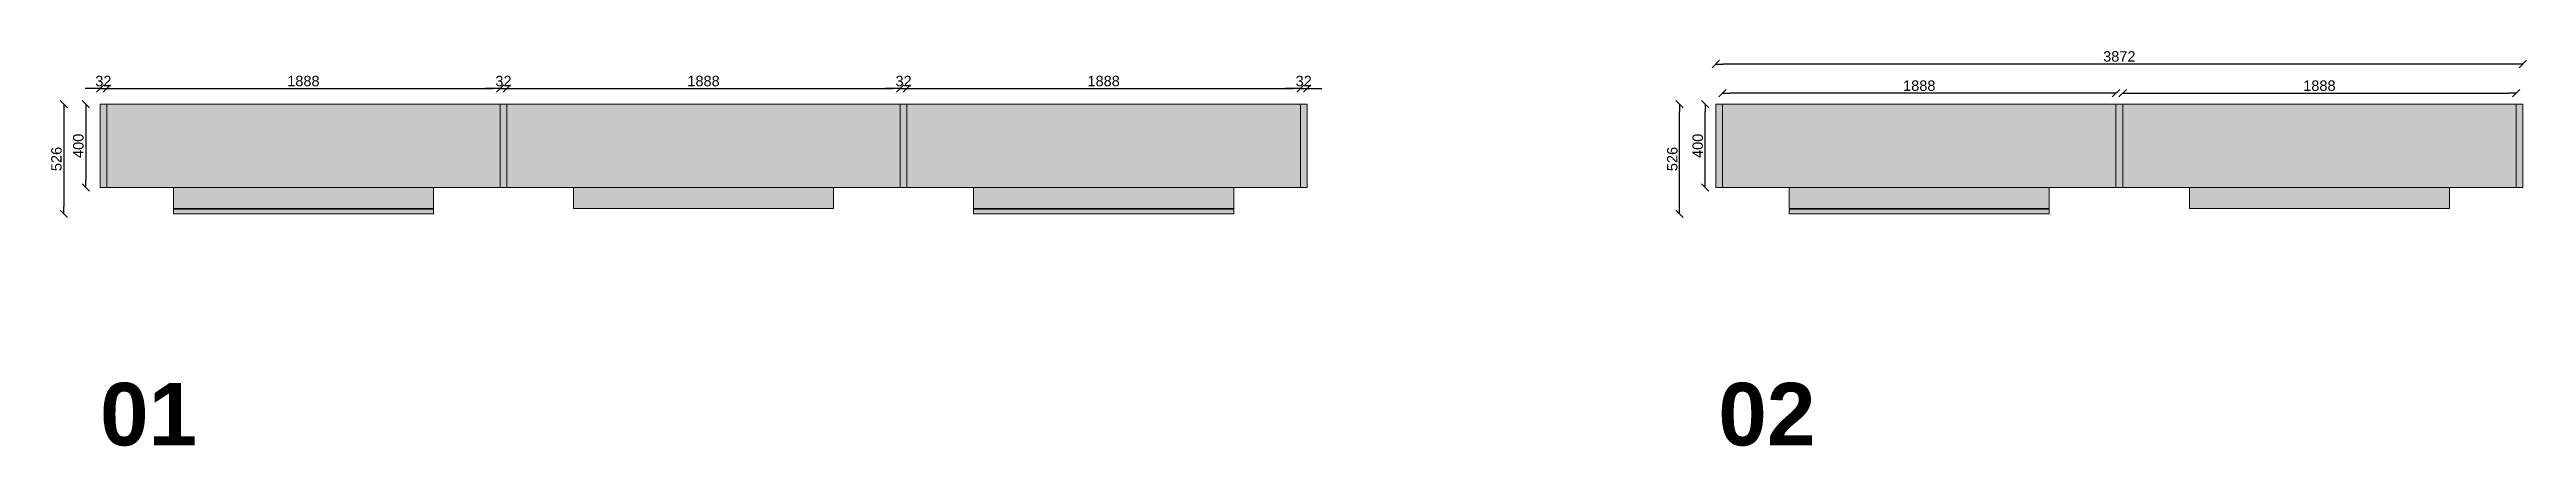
# Model space of a CAD drawing. Header units: inches. Extents: x -2150 to 187520, y -61540 to -22885.
# Drawn here: x 493 to 12379, y -32284 to -30383 of the extents above; entities that cross this region are included whole.
import ezdxf

# ---------------------------------------------------------------- set-up
doc = ezdxf.new("R2010")
doc.units = ezdxf.units.IN
doc.header["$MEASUREMENT"] = 0
doc.set_wipeout_variables(frame=1)
for name, color, linetype, lineweight in [('Linee arredi', 3, 'Continuous', 20), ('Nessuna', 7, 'Continuous', 5), ('Retino arredi', 7, 'Continuous', 0)]:
    doc.layers.add(name, color=color, linetype=linetype, lineweight=lineweight)
doc.layers.add('Quote', color=5, linetype='Continuous')
doc.styles.add('Arial', font='Arial.ttf')
doc.styles.add('Arial (bold)', font='Arial Bold.ttf')
doc.dimstyles.new('M&C_quote arredo', dxfattribs={"dimtxt": 50, "dimasz": 35.34668, "dimexe": 0, "dimexo": 0, "dimgap": 10, "dimtad": 1, "dimdec": 0, "dimtxsty": 'Arial', "dimblk": 'VW_SLASH', "dimcen": 0, "dimse1": 1, "dimse2": 1, "dimazin": 0, "dimtfac": 1, "dimtdec": 0, "dimtix": 1, "dimtmove": 0, "dimatfit": 0, "dimldrblk": 'VW_SLASH', "dimfxl": 0, "dimfxlon": 1, "dimfrac": 2, "dimtolj": 1, "dimarcsym": 0})

msp = doc.modelspace()

# ---------------------------------------------------------------- texts
at = {"layer": 'Linee arredi', "transparency": 33554687, "char_height": 300, "attachment_point": 7, "line_spacing_factor": 1.006858, "style": 'Arial (bold)'}
for s, insert in [('01', (735.1, -32283.5)), ('02', (8500.4, -32283.5))]:
    msp.add_mtext_dynamic_manual_height_columns(s, width=1350.149, gutter_width=12.5, heights=[0], dxfattribs=dict(at, insert=insert))

# ---------------------------------------------------------------- blocks, each defined once
blk = doc.blocks.new('VW_SLASH')
at = {"color": 0, "linetype": 'ByBlock', "lineweight": -2, "transparency": 16777216}
blk.add_line((0, 0), (-1, 0), dxfattribs=at)
at = {"color": 0, "linetype": 'Continuous', "lineweight": -2, "transparency": 16777216, "flags": 128}
blk.add_lwpolyline([(0.5, 0.5), (-0.5, -0.5)], dxfattribs=at)
blk = doc.blocks.new('*D3')
at = {"layer": 'Defpoints', "color": 0, "transparency": 16777216}
for p in [(735, -30644), (667, -31044), (735, -31044)]:
    blk.add_point(p, dxfattribs=at)
at = {"layer": 'Quote', "color": 0, "lineweight": -2, "transparency": 16777216}
blk.add_line((667, -30679), (667, -31008), dxfattribs=at)
at = {"layer": 'Quote', "color": 0, "lineweight": -2, "transparency": 16777216, "xscale": 35.3466796875, "yscale": 35.3466796875, "zscale": 35.3466796875}
for p, rotation in [((667, -30644), 90), ((667, -31044), 270)]:
    blk.add_blockref('VW_SLASH', p, dxfattribs=dict(at, rotation=rotation))
at = {"layer": 'Quote', "color": 0, "transparency": 16777216, "insert": (631, -30844), "char_height": 50, "attachment_point": 5, "rotation": 90, "style": 'Arial'}
blk.add_mtext('\\A1;400', dxfattribs=at)
blk = doc.blocks.new('*D4')
at = {"layer": 'Defpoints', "color": 0, "transparency": 16777216}
for p in [(735, -30644), (561, -31170), (1087, -31170)]:
    blk.add_point(p, dxfattribs=at)
at = {"layer": 'Quote', "color": 0, "lineweight": -2, "transparency": 16777216}
blk.add_line((561, -30679), (561, -31134), dxfattribs=at)
at = {"layer": 'Quote', "color": 0, "lineweight": -2, "transparency": 16777216, "xscale": 35.3466796875, "yscale": 35.3466796875, "zscale": 35.3466796875}
for p, rotation in [((561, -30644), 90), ((561, -31170), 270)]:
    blk.add_blockref('VW_SLASH', p, dxfattribs=dict(at, rotation=rotation))
at = {"layer": 'Quote', "color": 0, "transparency": 16777216, "insert": (526, -30907), "char_height": 50, "attachment_point": 5, "rotation": 90, "style": 'Arial'}
blk.add_mtext('\\A1;526', dxfattribs=at)
blk = doc.blocks.new('*D5')
at = {"layer": 'Defpoints', "color": 0, "transparency": 16777216}
for p in [(735, -30644), (767, -30569), (767, -30644)]:
    blk.add_point(p, dxfattribs=at)
at = {"layer": 'Quote', "color": 0, "lineweight": -2, "transparency": 16777216}
for p, q in [((700, -30569), (664, -30569)), ((735, -30569), (767, -30569)), ((802, -30569), (838, -30569))]:
    blk.add_line(p, q, dxfattribs=at)
at = {"layer": 'Quote', "color": 0, "lineweight": -2, "transparency": 16777216, "xscale": 35.3466796875, "yscale": 35.3466796875, "zscale": 35.3466796875}
blk.add_blockref('VW_SLASH', (735, -30569), dxfattribs=at)
at = {"layer": 'Quote', "color": 0, "lineweight": -2, "transparency": 16777216, "xscale": 35.3466796875, "yscale": 35.3466796875, "zscale": 35.3466796875, "rotation": 180}
blk.add_blockref('VW_SLASH', (767, -30569), dxfattribs=at)
at = {"layer": 'Quote', "color": 0, "transparency": 16777216, "insert": (751, -30534), "char_height": 50, "attachment_point": 5, "style": 'Arial'}
blk.add_mtext('\\A1;32', dxfattribs=at)
blk = doc.blocks.new('*D6')
at = {"layer": 'Defpoints', "color": 0, "transparency": 16777216}
for p in [(767, -30644), (2655, -30569), (2655, -30644)]:
    blk.add_point(p, dxfattribs=at)
at = {"layer": 'Quote', "color": 0, "lineweight": -2, "transparency": 16777216}
blk.add_line((802, -30569), (2620, -30569), dxfattribs=at)
at = {"layer": 'Quote', "color": 0, "lineweight": -2, "transparency": 16777216, "xscale": 35.3466796875, "yscale": 35.3466796875, "zscale": 35.3466796875, "rotation": 180}
blk.add_blockref('VW_SLASH', (767, -30569), dxfattribs=at)
at = {"layer": 'Quote', "color": 0, "lineweight": -2, "transparency": 16777216, "xscale": 35.3466796875, "yscale": 35.3466796875, "zscale": 35.3466796875}
blk.add_blockref('VW_SLASH', (2655, -30569), dxfattribs=at)
at = {"layer": 'Quote', "color": 0, "transparency": 16777216, "insert": (1711, -30534), "char_height": 50, "attachment_point": 5, "style": 'Arial'}
blk.add_mtext('\\A1;1888', dxfattribs=at)
blk = doc.blocks.new('*D9')
at = {"layer": 'Defpoints', "color": 0, "transparency": 16777216}
for p in [(2655, -30644), (2687, -30569), (2687, -30644)]:
    blk.add_point(p, dxfattribs=at)
at = {"layer": 'Quote', "color": 0, "lineweight": -2, "transparency": 16777216}
for p, q in [((2620, -30569), (2584, -30569)), ((2655, -30569), (2687, -30569)), ((2722, -30569), (2758, -30569))]:
    blk.add_line(p, q, dxfattribs=at)
at = {"layer": 'Quote', "color": 0, "lineweight": -2, "transparency": 16777216, "xscale": 35.3466796875, "yscale": 35.3466796875, "zscale": 35.3466796875}
blk.add_blockref('VW_SLASH', (2655, -30569), dxfattribs=at)
at = {"layer": 'Quote', "color": 0, "lineweight": -2, "transparency": 16777216, "xscale": 35.3466796875, "yscale": 35.3466796875, "zscale": 35.3466796875, "rotation": 180}
blk.add_blockref('VW_SLASH', (2687, -30569), dxfattribs=at)
at = {"layer": 'Quote', "color": 0, "transparency": 16777216, "insert": (2671, -30534), "char_height": 50, "attachment_point": 5, "style": 'Arial'}
blk.add_mtext('\\A1;32', dxfattribs=at)
blk = doc.blocks.new('*D10')
at = {"layer": 'Defpoints', "color": 0, "transparency": 16777216}
for p in [(2687, -30644), (4575, -30569), (4575, -30644)]:
    blk.add_point(p, dxfattribs=at)
at = {"layer": 'Quote', "color": 0, "lineweight": -2, "transparency": 16777216}
blk.add_line((2722, -30569), (4540, -30569), dxfattribs=at)
at = {"layer": 'Quote', "color": 0, "lineweight": -2, "transparency": 16777216, "xscale": 35.3466796875, "yscale": 35.3466796875, "zscale": 35.3466796875, "rotation": 180}
blk.add_blockref('VW_SLASH', (2687, -30569), dxfattribs=at)
at = {"layer": 'Quote', "color": 0, "lineweight": -2, "transparency": 16777216, "xscale": 35.3466796875, "yscale": 35.3466796875, "zscale": 35.3466796875}
blk.add_blockref('VW_SLASH', (4575, -30569), dxfattribs=at)
at = {"layer": 'Quote', "color": 0, "transparency": 16777216, "insert": (3631, -30534), "char_height": 50, "attachment_point": 5, "style": 'Arial'}
blk.add_mtext('\\A1;1888', dxfattribs=at)
blk = doc.blocks.new('*D11')
at = {"layer": 'Defpoints', "color": 0, "transparency": 16777216}
for p in [(4575, -30644), (4607, -30569), (4607, -30644)]:
    blk.add_point(p, dxfattribs=at)
at = {"layer": 'Quote', "color": 0, "lineweight": -2, "transparency": 16777216}
for p, q in [((4540, -30569), (4504, -30569)), ((4575, -30569), (4607, -30569)), ((4642, -30569), (4678, -30569))]:
    blk.add_line(p, q, dxfattribs=at)
at = {"layer": 'Quote', "color": 0, "lineweight": -2, "transparency": 16777216, "xscale": 35.3466796875, "yscale": 35.3466796875, "zscale": 35.3466796875}
blk.add_blockref('VW_SLASH', (4575, -30569), dxfattribs=at)
at = {"layer": 'Quote', "color": 0, "lineweight": -2, "transparency": 16777216, "xscale": 35.3466796875, "yscale": 35.3466796875, "zscale": 35.3466796875, "rotation": 180}
blk.add_blockref('VW_SLASH', (4607, -30569), dxfattribs=at)
at = {"layer": 'Quote', "color": 0, "transparency": 16777216, "insert": (4591, -30534), "char_height": 50, "attachment_point": 5, "style": 'Arial'}
blk.add_mtext('\\A1;32', dxfattribs=at)
blk = doc.blocks.new('*D12')
at = {"layer": 'Defpoints', "color": 0, "transparency": 16777216}
for p in [(4607, -30644), (6495, -30569), (6495, -30644)]:
    blk.add_point(p, dxfattribs=at)
at = {"layer": 'Quote', "color": 0, "lineweight": -2, "transparency": 16777216}
blk.add_line((4642, -30569), (6460, -30569), dxfattribs=at)
at = {"layer": 'Quote', "color": 0, "lineweight": -2, "transparency": 16777216, "xscale": 35.3466796875, "yscale": 35.3466796875, "zscale": 35.3466796875, "rotation": 180}
blk.add_blockref('VW_SLASH', (4607, -30569), dxfattribs=at)
at = {"layer": 'Quote', "color": 0, "lineweight": -2, "transparency": 16777216, "xscale": 35.3466796875, "yscale": 35.3466796875, "zscale": 35.3466796875}
blk.add_blockref('VW_SLASH', (6495, -30569), dxfattribs=at)
at = {"layer": 'Quote', "color": 0, "transparency": 16777216, "insert": (5551, -30534), "char_height": 50, "attachment_point": 5, "style": 'Arial'}
blk.add_mtext('\\A1;1888', dxfattribs=at)
blk = doc.blocks.new('*D13')
at = {"layer": 'Defpoints', "color": 0, "transparency": 16777216}
for p in [(6495, -30644), (6527, -30569), (6527, -30644)]:
    blk.add_point(p, dxfattribs=at)
at = {"layer": 'Quote', "color": 0, "lineweight": -2, "transparency": 16777216}
for p, q in [((6460, -30569), (6424, -30569)), ((6495, -30569), (6527, -30569)), ((6562, -30569), (6598, -30569))]:
    blk.add_line(p, q, dxfattribs=at)
at = {"layer": 'Quote', "color": 0, "lineweight": -2, "transparency": 16777216, "xscale": 35.3466796875, "yscale": 35.3466796875, "zscale": 35.3466796875}
blk.add_blockref('VW_SLASH', (6495, -30569), dxfattribs=at)
at = {"layer": 'Quote', "color": 0, "lineweight": -2, "transparency": 16777216, "xscale": 35.3466796875, "yscale": 35.3466796875, "zscale": 35.3466796875, "rotation": 180}
blk.add_blockref('VW_SLASH', (6527, -30569), dxfattribs=at)
at = {"layer": 'Quote', "color": 0, "transparency": 16777216, "insert": (6511, -30534), "char_height": 50, "attachment_point": 5, "style": 'Arial'}
blk.add_mtext('\\A1;32', dxfattribs=at)
blk = doc.blocks.new('*D249')
at = {"layer": 'Defpoints', "color": 0, "transparency": 16777216}
for p in [(8489, -30452), (8489, -30644), (12361, -30644)]:
    blk.add_point(p, dxfattribs=at)
at = {"layer": 'Quote', "color": 0, "lineweight": -2, "transparency": 16777216}
blk.add_line((12326, -30452), (8524, -30452), dxfattribs=at)
at = {"layer": 'Quote', "color": 0, "lineweight": -2, "transparency": 16777216, "xscale": 35.3466796875, "yscale": 35.3466796875, "zscale": 35.3466796875, "rotation": 180}
blk.add_blockref('VW_SLASH', (8489, -30452), dxfattribs=at)
at = {"layer": 'Quote', "color": 0, "lineweight": -2, "transparency": 16777216, "xscale": 35.3466796875, "yscale": 35.3466796875, "zscale": 35.3466796875}
blk.add_blockref('VW_SLASH', (12361, -30452), dxfattribs=at)
at = {"layer": 'Quote', "color": 0, "transparency": 16777216, "insert": (10425, -30416), "char_height": 50, "attachment_point": 5, "style": 'Arial'}
blk.add_mtext('\\A1;3872', dxfattribs=at)
blk = doc.blocks.new('*D250')
at = {"layer": 'Defpoints', "color": 0, "transparency": 16777216}
for p in [(8438, -30644), (8489, -30644), (8489, -31044)]:
    blk.add_point(p, dxfattribs=at)
at = {"layer": 'Quote', "color": 0, "lineweight": -2, "transparency": 16777216}
blk.add_line((8438, -31008), (8438, -30679), dxfattribs=at)
at = {"layer": 'Quote', "color": 0, "lineweight": -2, "transparency": 16777216, "xscale": 35.3466796875, "yscale": 35.3466796875, "zscale": 35.3466796875}
for p, rotation in [((8438, -30644), 90), ((8438, -31044), 270)]:
    blk.add_blockref('VW_SLASH', p, dxfattribs=dict(at, rotation=rotation))
at = {"layer": 'Quote', "color": 0, "transparency": 16777216, "insert": (8402, -30844), "char_height": 50, "attachment_point": 5, "rotation": 90, "style": 'Arial'}
blk.add_mtext('\\A1;400', dxfattribs=at)
blk = doc.blocks.new('*D252')
at = {"layer": 'Defpoints', "color": 0, "transparency": 16777216}
for p in [(8521, -30592), (8521, -30644), (10409, -30644)]:
    blk.add_point(p, dxfattribs=at)
at = {"layer": 'Quote', "color": 0, "lineweight": -2, "transparency": 16777216}
blk.add_line((10374, -30592), (8556, -30592), dxfattribs=at)
at = {"layer": 'Quote', "color": 0, "lineweight": -2, "transparency": 16777216, "xscale": 35.3466796875, "yscale": 35.3466796875, "zscale": 35.3466796875, "rotation": 180}
blk.add_blockref('VW_SLASH', (8521, -30592), dxfattribs=at)
at = {"layer": 'Quote', "color": 0, "lineweight": -2, "transparency": 16777216, "xscale": 35.3466796875, "yscale": 35.3466796875, "zscale": 35.3466796875}
blk.add_blockref('VW_SLASH', (10409, -30592), dxfattribs=at)
at = {"layer": 'Quote', "color": 0, "transparency": 16777216, "insert": (9465, -30556), "char_height": 50, "attachment_point": 5, "style": 'Arial'}
blk.add_mtext('\\A1;1888', dxfattribs=at)
blk = doc.blocks.new('*D253')
at = {"layer": 'Defpoints', "color": 0, "transparency": 16777216}
for p in [(8315, -30644), (8489, -30644), (8841, -31170)]:
    blk.add_point(p, dxfattribs=at)
at = {"layer": 'Quote', "color": 0, "lineweight": -2, "transparency": 16777216}
blk.add_line((8315, -31134), (8315, -30679), dxfattribs=at)
at = {"layer": 'Quote', "color": 0, "lineweight": -2, "transparency": 16777216, "xscale": 35.3466796875, "yscale": 35.3466796875, "zscale": 35.3466796875}
for p, rotation in [((8315, -30644), 90), ((8315, -31170), 270)]:
    blk.add_blockref('VW_SLASH', p, dxfattribs=dict(at, rotation=rotation))
at = {"layer": 'Quote', "color": 0, "transparency": 16777216, "insert": (8280, -30907), "char_height": 50, "attachment_point": 5, "rotation": 90, "style": 'Arial'}
blk.add_mtext('\\A1;526', dxfattribs=at)
blk = doc.blocks.new('*D254')
at = {"layer": 'Defpoints', "color": 0, "transparency": 16777216}
for p in [(10441, -30644), (12329, -30592), (12329, -30644)]:
    blk.add_point(p, dxfattribs=at)
at = {"layer": 'Quote', "color": 0, "lineweight": -2, "transparency": 16777216}
blk.add_line((10476, -30592), (12294, -30592), dxfattribs=at)
at = {"layer": 'Quote', "color": 0, "lineweight": -2, "transparency": 16777216, "xscale": 35.3466796875, "yscale": 35.3466796875, "zscale": 35.3466796875, "rotation": 180}
blk.add_blockref('VW_SLASH', (10441, -30592), dxfattribs=at)
at = {"layer": 'Quote', "color": 0, "lineweight": -2, "transparency": 16777216, "xscale": 35.3466796875, "yscale": 35.3466796875, "zscale": 35.3466796875}
blk.add_blockref('VW_SLASH', (12329, -30592), dxfattribs=at)
at = {"layer": 'Quote', "color": 0, "transparency": 16777216, "insert": (11385, -30556), "char_height": 50, "attachment_point": 5, "style": 'Arial'}
blk.add_mtext('\\A1;1888', dxfattribs=at)

# ---------------------------------------------------------------- dimensions: what is measured, and where the dimension line sits
at = {"layer": 'Quote', "color": 7}
for base, p1, p2, picture, middle in [((767.1, -30569.1), (735.1, -30643.6), (767.1, -30643.6), '*D5', (751.1, -30533.5)), ((2655.1, -30569.1), (767.1, -30643.6), (2655.1, -30643.6), '*D6', (1711.1, -30533.6)), ((2687.1, -30569.1), (2655.1, -30643.6), (2687.1, -30643.6), '*D9', (2671.1, -30533.5)), ((4575.1, -30569.1), (2687.1, -30643.6), (4575.1, -30643.6), '*D10', (3631.1, -30533.6)), ((4607.1, -30569.1), (4575.1, -30643.6), (4607.1, -30643.6), '*D11', (4591.1, -30533.5)), ((6495.1, -30569.1), (4607.1, -30643.6), (6495.1, -30643.6), '*D12', (5551.1, -30533.6)), ((6527.1, -30569.1), (6495.1, -30643.6), (6527.1, -30643.6), '*D13', (6511.1, -30533.5))]:
    dim = msp.add_linear_dim(base=base, p1=p1, p2=p2, dimstyle='M&C_quote arredo', override={"dimpost": '<>', "dimtmove": 1}, dxfattribs=at)
    dim.commit()
    dim.dimension.update_dxf_attribs({"geometry": picture, "text_midpoint": middle})
for base, p2, picture, middle in [((561.1, -31169.6), (1087.1, -31169.6), '*D4', (525.6, -30906.6)), ((666.6, -31043.6), (735.1, -31043.6), '*D3', (631, -30843.6))]:
    dim = msp.add_linear_dim(base=base, p1=(735.1, -30643.6), p2=p2, angle=90, dimstyle='M&C_quote arredo', override={"dimpost": '<>', "dimtmove": 1}, dxfattribs=at)
    dim.commit()
    dim.dimension.update_dxf_attribs({"geometry": picture, "text_midpoint": middle})

# ---------------------------------------------------------------- hatches: boundary and pattern name
at = {"layer": 'Retino arredi'}
h = msp.add_hatch(color=256, dxfattribs=at)
h.dxf.hatch_style = 1
h.paths.add_polyline_path([(6527.1, -30643.6), (735.1, -30643.6), (735.1, -31043.6), (6527.1, -31043.6)])
h = msp.add_hatch(color=253, dxfattribs=at)
h.dxf.hatch_style = 1
h.paths.add_polyline_path([(4927.1, -31043.6), (6175.1, -31043.6), (6175.1, -31169.6), (4927.1, -31169.6)])
h.paths.add_polyline_path([(1087.1, -31043.6), (2335.1, -31043.6), (2335.1, -31169.6), (1087.1, -31169.6)])
h = msp.add_hatch(color=252, dxfattribs=at)
h.dxf.hatch_style = 1
h.paths.add_polyline_path([(3007.1, -31043.6), (4255.1, -31043.6), (4255.1, -31143.6), (3007.1, -31143.6)])

# ---------------------------------------------------------------- linework, layer by layer
at = {"layer": 'Linee arredi'}
for p, q in [((767.1, -31043.6), (767.1, -30643.6)), ((2655.1, -31043.6), (2655.1, -30643.6)), ((2687.1, -31043.6), (2687.1, -30643.6)), ((4575.1, -31043.6), (4575.1, -30643.6)), ((4607.1, -31043.6), (4607.1, -30643.6)), ((6495.1, -31043.6), (6495.1, -30643.6)), ((1087.1, -31143.6), (2335.1, -31143.6)), ((1087.1, -31147.6), (2335.1, -31147.6)), ((4927.1, -31143.6), (6175.1, -31143.6)), ((4927.1, -31147.6), (6175.1, -31147.6))]:
    msp.add_line(p, q, dxfattribs=at)
for points in [[(6527.1, -30643.6), (735.1, -30643.6), (735.1, -31043.6), (6527.1, -31043.6)], [(1087.1, -31043.6), (2335.1, -31043.6), (2335.1, -31169.6), (1087.1, -31169.6)], [(3007.1, -31043.6), (4255.1, -31043.6), (4255.1, -31143.6), (3007.1, -31143.6)], [(4927.1, -31043.6), (6175.1, -31043.6), (6175.1, -31169.6), (4927.1, -31169.6)]]:
    msp.add_lwpolyline(points, close=True, dxfattribs=at)

msp.set_redraw_order([(e.dxf.handle, doc.entitydb.next_handle()) for e in msp.query("TEXT MTEXT ATTDEF DIMENSION ARC_DIMENSION")])  # texts and dimensions are drawn at this point

# ---------------------------------------------------------------- wipeouts: each hides what was drawn before it
at = {"color": 255, "linetype": 'Continuous', "lineweight": 5, "transparency": 33554687}
msp.add_wipeout([(8489, -30643.6), (12361, -30643.6), (12361, -31043.6), (8489, -31043.6)], dxfattribs=at).dxf.layer = 'Nessuna'

# ---------------------------------------------------------------- next in the draw order: hatches: boundary and pattern name
at = {"layer": 'Retino arredi'}
h = msp.add_hatch(color=256, dxfattribs=at)
h.dxf.hatch_style = 1
h.paths.add_polyline_path([(8489, -30643.6), (12361, -30643.6), (12361, -31043.6), (8489, -31043.6)])

# ---------------------------------------------------------------- next in the draw order: linework, layer by layer
at = {"layer": 'Linee arredi'}
msp.add_lwpolyline([(8489, -30643.6), (12361, -30643.6), (12361, -31043.6), (8489, -31043.6)], close=True, dxfattribs=at)

# ---------------------------------------------------------------- next in the draw order: dimensions: what is measured, and where the dimension line sits
at = {"layer": 'Quote', "color": 7}
dim = msp.add_linear_dim(base=(8489, -30451.5), p1=(12361, -30643.6), p2=(8489, -30643.6), dimstyle='M&C_quote arredo', override={"dimpost": '<>', "dimtmove": 1}, dxfattribs=at)
dim.commit()
dim.dimension.update_dxf_attribs({"geometry": '*D249', "text_midpoint": (10425, -30416)})
dim = msp.add_linear_dim(base=(8437.6, -30643.6), p1=(8489, -31043.6), p2=(8489, -30643.6), angle=270, dimstyle='M&C_quote arredo', override={"dimpost": '<>', "dimtmove": 1}, dxfattribs=at)
dim.commit()
dim.dimension.update_dxf_attribs({"geometry": '*D250', "text_midpoint": (8402.1, -30843.6)})

# ---------------------------------------------------------------- next in the draw order: wipeouts: each hides what was drawn before it
at = {"color": 255, "linetype": 'Continuous', "lineweight": 5, "transparency": 33554687}
for points in [[(8489, -30643.6), (8521, -30643.6), (8521, -31043.6), (8489, -31043.6)], [(10409, -30643.6), (10441, -30643.6), (10441, -31043.6), (10409, -31043.6)], [(12329, -30643.6), (12361, -30643.6), (12361, -31043.6), (12329, -31043.6)], [(8841, -31043.6), (10089, -31043.6), (10089, -31143.6), (8841, -31143.6)], [(10761, -31043.6), (12009, -31043.6), (12009, -31143.6), (10761, -31143.6)]]:
    msp.add_wipeout(points, dxfattribs=at).dxf.layer = 'Nessuna'

# ---------------------------------------------------------------- next in the draw order: hatches: boundary and pattern name
at = {"layer": 'Retino arredi'}
h = msp.add_hatch(color=256, dxfattribs=at)
h.dxf.hatch_style = 1
h.paths.add_polyline_path([(8489, -30643.6), (8521, -30643.6), (8521, -31043.6), (8489, -31043.6)])
h = msp.add_hatch(color=256, dxfattribs=at)
h.dxf.hatch_style = 1
h.paths.add_polyline_path([(10409, -30643.6), (10441, -30643.6), (10441, -31043.6), (10409, -31043.6)])
h = msp.add_hatch(color=256, dxfattribs=at)
h.dxf.hatch_style = 1
h.paths.add_polyline_path([(12329, -30643.6), (12361, -30643.6), (12361, -31043.6), (12329, -31043.6)])
h = msp.add_hatch(color=253, dxfattribs=at)
h.dxf.hatch_style = 1
h.paths.add_polyline_path([(8841, -31043.6), (10089, -31043.6), (10089, -31143.6), (8841, -31143.6)])
h = msp.add_hatch(color=253, dxfattribs=at)
h.dxf.hatch_style = 1
h.paths.add_polyline_path([(10761, -31043.6), (12009, -31043.6), (12009, -31143.6), (10761, -31143.6)])
h = msp.add_hatch(color=253, dxfattribs=at)
h.dxf.hatch_style = 1
h.paths.add_polyline_path([(8841, -31147.6), (10089, -31147.6), (10089, -31169.6), (8841, -31169.6)])

# ---------------------------------------------------------------- next in the draw order: linework, layer by layer
at = {"layer": 'Linee arredi'}
for points in [[(8489, -30643.6), (8521, -30643.6), (8521, -31043.6), (8489, -31043.6)], [(10409, -30643.6), (10441, -30643.6), (10441, -31043.6), (10409, -31043.6)], [(12329, -30643.6), (12361, -30643.6), (12361, -31043.6), (12329, -31043.6)], [(8841, -31043.6), (10089, -31043.6), (10089, -31143.6), (8841, -31143.6)], [(10761, -31043.6), (12009, -31043.6), (12009, -31143.6), (10761, -31143.6)], [(8841, -31147.6), (10089, -31147.6), (10089, -31169.6), (8841, -31169.6)]]:
    msp.add_lwpolyline(points, close=True, dxfattribs=at)

# ---------------------------------------------------------------- next in the draw order: dimensions: what is measured, and where the dimension line sits
at = {"layer": 'Quote', "color": 7}
for base, p1, p2, picture, middle in [((8521, -30591.5), (10409, -30643.6), (8521, -30643.6), '*D252', (9465, -30556)), ((12329, -30591.5), (10441, -30643.6), (12329, -30643.6), '*D254', (11385, -30556))]:
    dim = msp.add_linear_dim(base=base, p1=p1, p2=p2, dimstyle='M&C_quote arredo', override={"dimpost": '<>', "dimtmove": 1}, dxfattribs=at)
    dim.commit()
    dim.dimension.update_dxf_attribs({"geometry": picture, "text_midpoint": middle})
dim = msp.add_linear_dim(base=(8315.4, -30643.6), p1=(8841, -31169.6), p2=(8489, -30643.6), angle=270, dimstyle='M&C_quote arredo', override={"dimpost": '<>', "dimtmove": 1}, dxfattribs=at)
dim.commit()
dim.dimension.update_dxf_attribs({"geometry": '*D253', "text_midpoint": (8279.9, -30906.6)})

doc.saveas('drawing.dxf')
